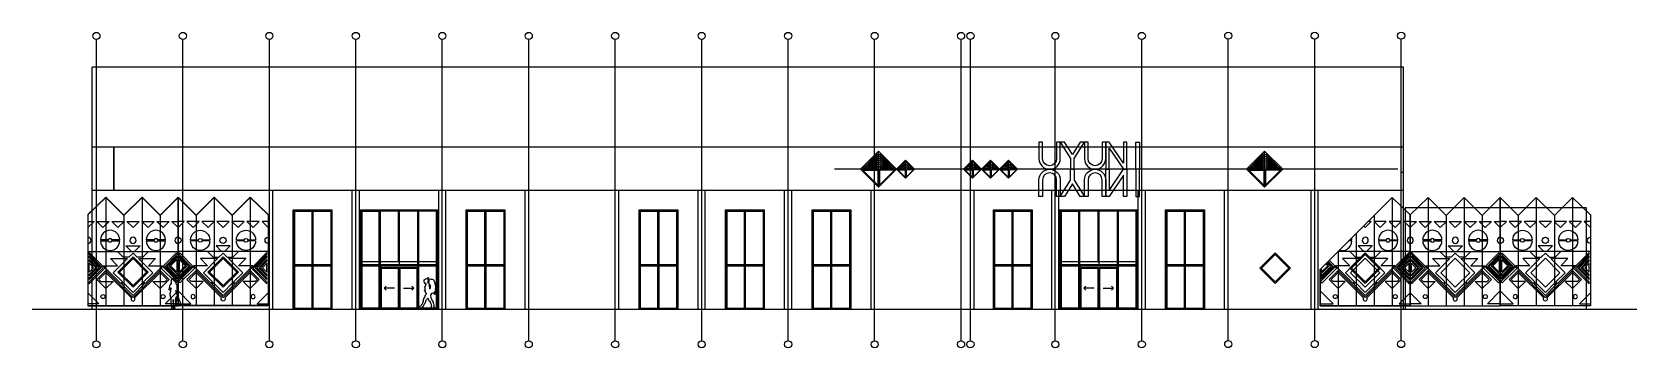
# Model space of a CAD drawing. Header units: metres. Extents: x -3.6 to 85.5, y -2.1 to 15.4.
import ezdxf

# ---------------------------------------------------------------- set-up
doc = ezdxf.new("R2010")
doc.units = ezdxf.units.M
for name, color, linetype in [('0-COD LOU', 7, 'Continuous'), ('0-cortes', 7, 'Continuous'), ('0-EJES', 7, 'Continuous'), ('0-LOUVRE', 7, 'Continuous'), ('0-VENTANAS', 7, 'Continuous'), ('A-FLOR', 7, 'Continuous'), ('A-GLAZ-CWMG', 7, 'Continuous'), ('A-WALL', 7, 'Continuous')]:
    doc.layers.add(name, color=color, linetype=linetype)

msp = doc.modelspace()

# ---------------------------------------------------------------- linework, layer by layer
at = {"color": 8}
for p, q in [((72.56, 13.43), (-0.23, 13.43)), ((-0.23, 9.012), (-0.23, 13.43)), ((72.56, 9.012), (72.56, 13.43)), ((42.422, 7.764), (43.422, 8.764)), ((43.422, 6.764), (43.422, 8.764)), ((43.422, 8.764), (44.422, 7.764)), ((44.922, 8.264), (44.422, 7.764)), ((44.922, 7.264), (44.922, 8.264)), ((48.639, 8.264), (48.139, 7.764)), ((48.639, 7.264), (48.639, 8.264)), ((49.139, 7.764), (48.639, 8.264)), ((49.639, 8.264), (49.139, 7.764)), ((49.639, 7.264), (49.639, 8.264)), ((50.139, 7.764), (49.639, 8.264)), ((50.639, 8.264), (50.139, 7.764)), ((50.639, 7.264), (50.639, 8.264)), ((51.139, 7.764), (50.639, 8.264)), ((63.851, 7.764), (64.851, 8.764)), ((64.851, 6.764), (64.851, 8.764)), ((64.851, 8.764), (65.851, 7.764)), ((42.422, 7.764), (44.422, 7.764)), ((43.422, 6.764), (42.422, 7.764)), ((44.422, 7.764), (43.422, 6.764)), ((44.422, 7.764), (45.422, 7.764)), ((44.422, 7.764), (44.922, 7.264)), ((44.922, 7.264), (45.422, 7.764)), ((48.139, 7.764), (49.139, 7.764)), ((48.139, 7.764), (48.639, 7.264)), ((48.639, 7.264), (49.139, 7.764)), ((49.139, 7.764), (50.139, 7.764)), ((49.139, 7.764), (49.639, 7.264)), ((49.639, 7.264), (50.139, 7.764)), ((50.139, 7.764), (51.139, 7.764)), ((50.139, 7.764), (50.639, 7.264)), ((50.639, 7.264), (51.139, 7.764)), ((63.851, 7.764), (65.851, 7.764)), ((64.851, 6.764), (63.851, 7.764)), ((65.851, 7.764), (64.851, 6.764))]:
    msp.add_line(p, q, dxfattribs=at)
at = {"color": 3}
for p, q in [((-0.23, 9.012), (72.56, 9.012)), ((-0.23, 6.612), (-0.23, 9.012)), ((0.97, 6.612), (0.97, 9.012)), ((0.98, 6.612), (0.98, 9.012)), ((72.56, 6.612), (72.56, 9.012)), ((-0.23, 6.612), (72.56, 6.612))]:
    msp.add_line(p, q, dxfattribs=at)
at = {"color": 250, "linetype": 'CONTINUOUS'}
for p, q in [((0.531, 6.2), (0.531, 0.2)), ((2.531, 6.2), (2.531, 0.2)), ((4.531, 6.2), (4.531, 0.2)), ((4.531, 6.2), (4.531, 0.2)), ((6.531, 6.2), (6.531, 0.2)), ((8.531, 6.2), (8.531, 0.2)), ((73.932, 6.2), (73.932, 0.2)), ((75.932, 6.2), (75.932, 0.2)), ((77.932, 6.2), (77.932, 0.2)), ((77.932, 6.2), (77.932, 0.2)), ((79.932, 6.2), (79.932, 0.2)), ((81.932, 6.2), (81.932, 0.2)), ((-0.469, 5.249), (-0.469, 4.867)), ((-0.469, 4.867), (-0.13, 4.867)), ((-0.13, 4.867), (-0.469, 4.533)), ((-0.469, 4.533), (-0.469, 3.993)), ((0.365, 4.533), (0.025, 4.867)), ((0.025, 4.867), (0.704, 4.867)), ((0.704, 4.867), (0.365, 4.533)), ((1.198, 4.533), (0.859, 4.867)), ((0.859, 4.867), (1.537, 4.867)), ((1.537, 4.867), (1.198, 4.533)), ((1.531, 5.2), (1.531, 0.2)), ((2.031, 4.533), (1.692, 4.867)), ((1.692, 4.867), (2.37, 4.867)), ((2.37, 4.867), (2.031, 4.533)), ((2.525, 4.867), (3.204, 4.867)), ((2.864, 4.533), (2.525, 4.867)), ((3.204, 4.867), (2.864, 4.533)), ((3.358, 4.867), (4.037, 4.867)), ((3.698, 4.533), (3.358, 4.867)), ((3.531, 5.2), (3.531, 0.2)), ((4.037, 4.867), (3.698, 4.533)), ((4.531, 4.533), (4.191, 4.867)), ((4.191, 4.867), (4.531, 4.867)), ((4.871, 4.867), (4.531, 4.867)), ((4.532, 4.533), (4.871, 4.867)), ((5.704, 4.867), (5.026, 4.867)), ((5.026, 4.867), (5.365, 4.533)), ((5.365, 4.533), (5.704, 4.867)), ((5.531, 5.2), (5.531, 0.2)), ((6.537, 4.867), (5.859, 4.867)), ((5.859, 4.867), (6.198, 4.533)), ((6.198, 4.533), (6.537, 4.867)), ((6.692, 4.867), (7.031, 4.533)), ((7.371, 4.867), (6.692, 4.867)), ((7.031, 4.533), (7.371, 4.867)), ((7.525, 4.867), (7.865, 4.533)), ((8.204, 4.867), (7.525, 4.867)), ((7.531, 5.2), (7.531, 0.2)), ((7.865, 4.533), (8.204, 4.867)), ((8.359, 4.867), (8.698, 4.533)), ((9.037, 4.867), (8.359, 4.867)), ((8.698, 4.533), (9.037, 4.867)), ((9.531, 4.867), (9.192, 4.867)), ((9.192, 4.867), (9.531, 4.533)), ((9.531, 5.249), (9.531, 4.867)), ((9.531, 4.533), (9.531, 3.993)), ((72.932, 5.249), (72.932, 4.867)), ((72.932, 4.867), (73.271, 4.867)), ((73.271, 4.867), (72.932, 4.533)), ((72.932, 4.533), (72.932, 3.993)), ((73.765, 4.533), (73.426, 4.867)), ((73.426, 4.867), (74.105, 4.867)), ((74.105, 4.867), (73.765, 4.533)), ((74.599, 4.533), (74.259, 4.867)), ((74.259, 4.867), (74.938, 4.867)), ((74.938, 4.867), (74.599, 4.533)), ((74.932, 5.2), (74.932, 0.2)), ((75.432, 4.533), (75.093, 4.867)), ((75.093, 4.867), (75.771, 4.867)), ((75.771, 4.867), (75.432, 4.533)), ((75.926, 4.867), (76.604, 4.867)), ((76.265, 4.533), (75.926, 4.867)), ((76.604, 4.867), (76.265, 4.533)), ((76.759, 4.867), (77.438, 4.867)), ((77.098, 4.533), (76.759, 4.867)), ((76.932, 5.2), (76.932, 0.2)), ((77.438, 4.867), (77.098, 4.533)), ((77.932, 4.533), (77.592, 4.867)), ((77.592, 4.867), (77.932, 4.867)), ((78.272, 4.867), (77.932, 4.867)), ((77.933, 4.533), (78.272, 4.867)), ((79.105, 4.867), (78.426, 4.867)), ((78.426, 4.867), (78.766, 4.533)), ((78.766, 4.533), (79.105, 4.867)), ((78.932, 5.2), (78.932, 0.2)), ((79.938, 4.867), (79.26, 4.867)), ((79.26, 4.867), (79.599, 4.533)), ((79.599, 4.533), (79.938, 4.867)), ((80.093, 4.867), (80.432, 4.533)), ((80.772, 4.867), (80.093, 4.867)), ((80.432, 4.533), (80.772, 4.867)), ((80.926, 4.867), (81.266, 4.533)), ((81.605, 4.867), (80.926, 4.867)), ((80.932, 5.2), (80.932, 0.2)), ((81.266, 4.533), (81.605, 4.867)), ((81.76, 4.867), (82.099, 4.533)), ((82.438, 4.867), (81.76, 4.867)), ((82.099, 4.533), (82.438, 4.867)), ((82.932, 4.867), (82.593, 4.867)), ((82.593, 4.867), (82.932, 4.533)), ((82.932, 5.249), (82.932, 4.867)), ((82.932, 4.533), (82.932, 3.993)), ((0.657, 3.848), (0.227, 3.848)), ((0.227, 3.793), (0.657, 3.793)), ((1.292, 3.848), (0.863, 3.848)), ((0.863, 3.793), (1.292, 3.793)), ((3.2, 3.848), (2.77, 3.848)), ((2.77, 3.793), (3.2, 3.793)), ((3.835, 3.848), (3.405, 3.848)), ((3.405, 3.793), (3.835, 3.793)), ((5.228, 3.848), (5.657, 3.848)), ((5.657, 3.793), (5.228, 3.793)), ((5.863, 3.848), (6.292, 3.848)), ((6.292, 3.793), (5.863, 3.793)), ((7.771, 3.848), (8.2, 3.848)), ((8.2, 3.793), (7.771, 3.793)), ((8.406, 3.848), (8.835, 3.848)), ((8.835, 3.793), (8.406, 3.793)), ((74.058, 3.848), (73.628, 3.848)), ((73.628, 3.793), (74.058, 3.793)), ((74.693, 3.848), (74.263, 3.848)), ((74.263, 3.793), (74.693, 3.793)), ((76.6, 3.848), (76.171, 3.848)), ((76.171, 3.793), (76.6, 3.793)), ((77.236, 3.848), (76.806, 3.848)), ((76.806, 3.793), (77.236, 3.793)), ((78.629, 3.848), (79.058, 3.848)), ((79.058, 3.793), (78.629, 3.793)), ((79.264, 3.848), (79.693, 3.848)), ((79.693, 3.793), (79.264, 3.793)), ((81.171, 3.848), (81.601, 3.848)), ((81.601, 3.793), (81.171, 3.793)), ((81.807, 3.848), (82.236, 3.848)), ((82.236, 3.793), (81.807, 3.793)), ((-0.469, 3.2), (4.531, 3.2)), ((-0.406, 3.155), (0.462, 2.286)), ((-0.406, 3.051), (-0.406, 3.155)), ((0.358, 2.286), (-0.406, 3.051)), ((-0.406, 2.96), (0.25, 2.303)), ((-0.406, 2.871), (-0.406, 2.96)), ((0.161, 2.303), (-0.406, 2.871)), ((-0.406, 2.759), (0.05, 2.303)), ((-0.406, 2.67), (-0.406, 2.759)), ((1.169, 2.419), (0.776, 2.811)), ((0.776, 2.811), (1.722, 2.811)), ((1.722, 2.811), (0.937, 2.026)), ((1.486, 2.887), (1.169, 3.204)), ((1.169, 3.204), (1.951, 3.204)), ((1.224, 2.026), (2.031, 2.833)), ((1.798, 2.887), (1.486, 2.887)), ((1.951, 3.204), (1.638, 3.517)), ((1.638, 3.517), (2.424, 3.517)), ((2.031, 3.12), (1.798, 2.887)), ((2.264, 2.887), (2.031, 3.12)), ((2.031, 2.833), (2.838, 2.026)), ((2.424, 3.517), (2.111, 3.204)), ((2.111, 3.204), (2.893, 3.204)), ((2.576, 2.887), (2.264, 2.887)), ((3.125, 2.026), (2.34, 2.811)), ((2.34, 2.811), (3.286, 2.811)), ((2.893, 3.204), (2.576, 2.887)), ((3.286, 2.811), (2.893, 2.419)), ((3.723, 2.41), (4.441, 3.127)), ((4.469, 3.031), (3.831, 2.394)), ((3.92, 2.394), (4.469, 2.942)), ((4.469, 2.85), (4.025, 2.407)), ((4.114, 2.407), (4.469, 2.761)), ((4.441, 3.127), (4.469, 3.099)), ((4.469, 3.099), (4.469, 3.031)), ((4.469, 2.942), (4.469, 2.85)), ((4.469, 2.761), (4.469, 2.053)), ((9.531, 3.2), (4.531, 3.2)), ((4.622, 3.127), (4.594, 3.099)), ((4.594, 3.099), (4.594, 3.031)), ((4.594, 3.031), (5.231, 2.394)), ((5.142, 2.394), (4.594, 2.942)), ((4.594, 2.942), (4.594, 2.85)), ((4.594, 2.85), (5.037, 2.407)), ((4.948, 2.407), (4.594, 2.761)), ((4.594, 2.761), (4.594, 2.053)), ((5.339, 2.41), (4.622, 3.127)), ((5.776, 2.811), (6.169, 2.419)), ((6.723, 2.811), (5.776, 2.811)), ((5.937, 2.026), (6.723, 2.811)), ((6.951, 3.204), (6.169, 3.204)), ((6.169, 3.204), (6.486, 2.887)), ((7.031, 2.833), (6.224, 2.026)), ((6.486, 2.887), (6.798, 2.887)), ((6.639, 3.517), (6.951, 3.204)), ((7.424, 3.517), (6.639, 3.517)), ((6.798, 2.887), (7.031, 3.12)), ((7.031, 3.12), (7.264, 2.887)), ((7.839, 2.026), (7.031, 2.833)), ((7.111, 3.204), (7.424, 3.517)), ((7.894, 3.204), (7.111, 3.204)), ((7.264, 2.887), (7.577, 2.887)), ((8.287, 2.811), (7.34, 2.811)), ((7.34, 2.811), (8.126, 2.026)), ((7.577, 2.887), (7.894, 3.204)), ((7.894, 2.419), (8.287, 2.811)), ((9.469, 3.155), (8.6, 2.286)), ((8.705, 2.286), (9.469, 3.051)), ((9.469, 2.96), (8.812, 2.303)), ((8.901, 2.303), (9.469, 2.871)), ((9.469, 2.759), (9.013, 2.303)), ((9.469, 3.051), (9.469, 3.155)), ((9.469, 2.871), (9.469, 2.96)), ((9.469, 2.67), (9.469, 2.759)), ((72.932, 3.2), (77.932, 3.2)), ((72.995, 3.155), (73.863, 2.286)), ((72.995, 3.051), (72.995, 3.155)), ((73.759, 2.286), (72.995, 3.051)), ((72.995, 2.96), (73.651, 2.303)), ((72.995, 2.871), (72.995, 2.96)), ((73.562, 2.303), (72.995, 2.871)), ((72.995, 2.759), (73.451, 2.303)), ((72.995, 2.67), (72.995, 2.759)), ((74.57, 2.419), (74.177, 2.811)), ((74.177, 2.811), (75.123, 2.811)), ((75.123, 2.811), (74.338, 2.026)), ((74.887, 2.887), (74.57, 3.204)), ((74.57, 3.204), (75.352, 3.204)), ((74.625, 2.026), (75.432, 2.833)), ((75.199, 2.887), (74.887, 2.887)), ((75.352, 3.204), (75.039, 3.517)), ((75.039, 3.517), (75.825, 3.517)), ((75.432, 3.12), (75.199, 2.887)), ((75.665, 2.887), (75.432, 3.12)), ((75.432, 2.833), (76.239, 2.026)), ((75.825, 3.517), (75.512, 3.204)), ((75.512, 3.204), (76.294, 3.204)), ((75.977, 2.887), (75.665, 2.887)), ((76.526, 2.026), (75.741, 2.811)), ((75.741, 2.811), (76.687, 2.811)), ((76.294, 3.204), (75.977, 2.887)), ((76.687, 2.811), (76.294, 2.419)), ((77.124, 2.41), (77.842, 3.127)), ((77.87, 3.031), (77.232, 2.394)), ((77.321, 2.394), (77.87, 2.942)), ((77.87, 2.85), (77.426, 2.407)), ((77.515, 2.407), (77.87, 2.761)), ((77.842, 3.127), (77.87, 3.099)), ((77.87, 3.099), (77.87, 3.031)), ((77.87, 2.942), (77.87, 2.85)), ((77.87, 2.761), (77.87, 2.053)), ((82.932, 3.2), (77.932, 3.2)), ((78.023, 3.127), (77.995, 3.099)), ((77.995, 3.099), (77.995, 3.031)), ((77.995, 3.031), (78.632, 2.394)), ((78.543, 2.394), (77.995, 2.942)), ((77.995, 2.942), (77.995, 2.85)), ((77.995, 2.85), (78.438, 2.407)), ((78.349, 2.407), (77.995, 2.761)), ((77.995, 2.761), (77.995, 2.053)), ((78.74, 2.41), (78.023, 3.127)), ((79.177, 2.811), (79.57, 2.419)), ((80.123, 2.811), (79.177, 2.811)), ((79.338, 2.026), (80.123, 2.811)), ((80.352, 3.204), (79.57, 3.204)), ((79.57, 3.204), (79.887, 2.887)), ((80.432, 2.833), (79.625, 2.026)), ((79.887, 2.887), (80.199, 2.887)), ((80.04, 3.517), (80.352, 3.204)), ((80.825, 3.517), (80.04, 3.517)), ((80.199, 2.887), (80.432, 3.12)), ((80.432, 3.12), (80.665, 2.887)), ((81.24, 2.026), (80.432, 2.833)), ((80.512, 3.204), (80.825, 3.517)), ((81.295, 3.204), (80.512, 3.204)), ((80.665, 2.887), (80.978, 2.887)), ((81.687, 2.811), (80.741, 2.811)), ((80.741, 2.811), (81.527, 2.026)), ((80.978, 2.887), (81.295, 3.204)), ((81.295, 2.419), (81.687, 2.811)), ((82.87, 3.155), (82.001, 2.286)), ((82.105, 2.286), (82.87, 3.051)), ((82.87, 2.96), (82.213, 2.303)), ((82.302, 2.303), (82.87, 2.871)), ((82.87, 2.759), (82.414, 2.303)), ((82.87, 3.051), (82.87, 3.155)), ((82.87, 2.871), (82.87, 2.96)), ((82.87, 2.67), (82.87, 2.759)), ((-0.039, 2.303), (-0.406, 2.67)), ((-0.406, 2.551), (-0.158, 2.303)), ((-0.406, 2.055), (-0.406, 2.551)), ((0.25, 2.303), (-0.406, 1.647)), ((0.05, 2.303), (-0.406, 1.847)), ((-0.406, 1.736), (0.161, 2.303)), ((-0.158, 2.303), (-0.406, 2.055)), ((-0.406, 1.936), (-0.039, 2.303)), ((0.462, 2.286), (-0.406, 1.418)), ((-0.406, 1.522), (0.358, 2.286)), ((-0.406, 1.847), (-0.406, 1.936)), ((0.025, 1.65), (0.53, 2.155)), ((0.53, 2.039), (0.141, 1.65)), ((1.363, 1.439), (0.383, 2.419)), ((0.383, 2.419), (1.169, 2.419)), ((0.53, 2.155), (2.01, 0.675)), ((1.94, 0.63), (0.53, 2.039)), ((0.937, 2.026), (1.443, 1.519)), ((2.031, 1.219), (1.224, 2.026)), ((2.838, 2.026), (2.031, 1.219)), ((2.052, 0.675), (3.532, 2.155)), ((3.532, 2.039), (2.122, 0.63)), ((2.619, 1.519), (3.125, 2.026)), ((3.679, 2.419), (2.699, 1.439)), ((2.893, 2.419), (3.679, 2.419)), ((3.532, 2.155), (4.037, 1.65)), ((3.921, 1.65), (3.532, 2.039)), ((3.6, 2.286), (3.679, 2.365)), ((4.424, 1.462), (3.6, 2.286)), ((3.679, 2.365), (4.503, 1.541)), ((4.469, 1.664), (3.723, 2.41)), ((3.831, 2.394), (4.469, 1.756)), ((4.469, 1.845), (3.92, 2.394)), ((4.025, 2.407), (4.469, 1.964)), ((4.469, 2.053), (4.114, 2.407)), ((4.469, 1.964), (4.469, 1.845)), ((5.384, 2.365), (4.56, 1.541)), ((4.594, 1.664), (5.339, 2.41)), ((5.037, 2.407), (4.594, 1.964)), ((4.594, 2.053), (4.948, 2.407)), ((5.231, 2.394), (4.594, 1.756)), ((4.594, 1.845), (5.142, 2.394)), ((4.594, 1.964), (4.594, 1.845)), ((4.638, 1.462), (5.463, 2.286)), ((5.531, 2.155), (5.026, 1.65)), ((5.141, 1.65), (5.531, 2.039)), ((6.169, 2.419), (5.384, 2.419)), ((5.384, 2.419), (6.363, 1.439)), ((5.463, 2.286), (5.384, 2.365)), ((7.01, 0.675), (5.531, 2.155)), ((5.531, 2.039), (6.94, 0.63)), ((6.444, 1.519), (5.937, 2.026)), ((6.224, 2.026), (7.031, 1.219)), ((7.031, 1.219), (7.839, 2.026)), ((8.532, 2.155), (7.053, 0.675)), ((7.123, 0.63), (8.532, 2.039)), ((8.126, 2.026), (7.619, 1.519)), ((7.7, 1.439), (8.679, 2.419)), ((8.679, 2.419), (7.894, 2.419)), ((9.037, 1.65), (8.532, 2.155)), ((8.532, 2.039), (8.922, 1.65)), ((8.6, 2.286), (9.469, 1.418)), ((9.469, 1.522), (8.705, 2.286)), ((8.812, 2.303), (9.469, 1.647)), ((9.469, 1.736), (8.901, 2.303)), ((9.013, 2.303), (9.469, 1.847)), ((9.102, 2.303), (9.469, 2.67)), ((9.469, 1.936), (9.102, 2.303)), ((9.469, 2.551), (9.22, 2.303)), ((9.22, 2.303), (9.469, 2.055)), ((9.469, 2.055), (9.469, 2.551)), ((9.469, 1.847), (9.469, 1.936)), ((73.362, 2.303), (72.995, 2.67)), ((72.995, 2.551), (73.243, 2.303)), ((72.995, 2.055), (72.995, 2.551)), ((73.651, 2.303), (72.995, 1.647)), ((73.451, 2.303), (72.995, 1.847)), ((72.995, 1.736), (73.562, 2.303)), ((73.243, 2.303), (72.995, 2.055)), ((72.995, 1.936), (73.362, 2.303)), ((73.863, 2.286), (72.995, 1.418)), ((72.995, 1.522), (73.759, 2.286)), ((72.995, 1.847), (72.995, 1.936)), ((73.426, 1.65), (73.931, 2.155)), ((73.931, 2.039), (73.542, 1.65)), ((74.764, 1.439), (73.784, 2.419)), ((73.784, 2.419), (74.57, 2.419)), ((73.931, 2.155), (75.411, 0.675)), ((75.341, 0.63), (73.931, 2.039)), ((74.338, 2.026), (74.844, 1.519)), ((75.432, 1.219), (74.625, 2.026)), ((76.239, 2.026), (75.432, 1.219)), ((75.453, 0.675), (76.933, 2.155)), ((76.933, 2.039), (75.523, 0.63)), ((76.02, 1.519), (76.526, 2.026)), ((77.08, 2.419), (76.1, 1.439)), ((76.294, 2.419), (77.08, 2.419)), ((76.933, 2.155), (77.438, 1.65)), ((77.322, 1.65), (76.933, 2.039)), ((77.001, 2.286), (77.079, 2.365)), ((77.825, 1.462), (77.001, 2.286)), ((77.079, 2.365), (77.904, 1.541)), ((77.87, 1.664), (77.124, 2.41)), ((77.232, 2.394), (77.87, 1.756)), ((77.87, 1.845), (77.321, 2.394)), ((77.426, 2.407), (77.87, 1.964)), ((77.87, 2.053), (77.515, 2.407)), ((77.87, 1.964), (77.87, 1.845)), ((78.785, 2.365), (77.96, 1.541)), ((77.995, 1.664), (78.74, 2.41)), ((78.438, 2.407), (77.995, 1.964)), ((77.995, 2.053), (78.349, 2.407)), ((78.632, 2.394), (77.995, 1.756)), ((77.995, 1.845), (78.543, 2.394)), ((77.995, 1.964), (77.995, 1.845)), ((78.039, 1.462), (78.864, 2.286)), ((78.932, 2.155), (78.427, 1.65)), ((78.542, 1.65), (78.932, 2.039)), ((79.57, 2.419), (78.784, 2.419)), ((78.784, 2.419), (79.764, 1.439)), ((78.864, 2.286), (78.785, 2.365)), ((80.411, 0.675), (78.932, 2.155)), ((78.932, 2.039), (80.341, 0.63)), ((79.845, 1.519), (79.338, 2.026)), ((79.625, 2.026), (80.432, 1.219)), ((80.432, 1.219), (81.24, 2.026)), ((81.933, 2.155), (80.453, 0.675)), ((80.523, 0.63), (81.933, 2.039)), ((81.527, 2.026), (81.02, 1.519)), ((81.1, 1.439), (82.08, 2.419)), ((82.08, 2.419), (81.295, 2.419)), ((82.438, 1.65), (81.933, 2.155)), ((81.933, 2.039), (82.322, 1.65)), ((82.001, 2.286), (82.87, 1.418)), ((82.87, 1.522), (82.105, 2.286)), ((82.213, 2.303), (82.87, 1.647)), ((82.87, 1.736), (82.302, 2.303)), ((82.414, 2.303), (82.87, 1.847)), ((82.503, 2.303), (82.87, 2.67)), ((82.87, 1.936), (82.503, 2.303)), ((82.87, 2.551), (82.621, 2.303)), ((82.621, 2.303), (82.87, 2.055)), ((82.87, 2.055), (82.87, 2.551)), ((82.87, 1.847), (82.87, 1.936)), ((-0.469, 0.914), (0.143, 0.302)), ((-0.406, 1.647), (-0.406, 1.736)), ((-0.406, 1.418), (-0.406, 1.522)), ((0.53, 1.145), (0.025, 1.65)), ((0.141, 1.65), (0.252, 1.538)), ((0.252, 1.538), (0.924, 1.538)), ((0.924, 1.538), (0.53, 1.145)), ((1.443, 1.519), (1.363, 1.439)), ((1.404, 1.398), (1.484, 1.479)), ((2.031, 0.771), (1.404, 1.398)), ((1.484, 1.479), (2.031, 0.932)), ((2.031, 0.932), (2.578, 1.479)), ((2.659, 1.398), (2.031, 0.771)), ((2.578, 1.479), (2.659, 1.398)), ((2.699, 1.439), (2.619, 1.519)), ((3.532, 1.145), (3.138, 1.538)), ((3.138, 1.538), (3.81, 1.538)), ((4.037, 1.65), (3.532, 1.145)), ((3.81, 1.538), (3.921, 1.65)), ((3.815, 0.302), (4.531, 1.019)), ((4.503, 1.541), (4.424, 1.462)), ((4.469, 1.756), (4.469, 1.664)), ((5.248, 0.302), (4.532, 1.019)), ((4.56, 1.541), (4.638, 1.462)), ((4.594, 1.756), (4.594, 1.664)), ((5.026, 1.65), (5.531, 1.145)), ((5.253, 1.538), (5.141, 1.65)), ((5.924, 1.538), (5.253, 1.538)), ((5.531, 1.145), (5.924, 1.538)), ((6.363, 1.439), (6.444, 1.519)), ((6.484, 1.479), (6.404, 1.398)), ((6.404, 1.398), (7.031, 0.771)), ((7.031, 0.932), (6.484, 1.479)), ((7.579, 1.479), (7.031, 0.932)), ((7.031, 0.771), (7.659, 1.398)), ((7.659, 1.398), (7.579, 1.479)), ((7.619, 1.519), (7.7, 1.439)), ((8.81, 1.538), (8.139, 1.538)), ((8.139, 1.538), (8.532, 1.145)), ((8.532, 1.145), (9.037, 1.65)), ((8.922, 1.65), (8.81, 1.538)), ((9.531, 0.914), (8.919, 0.302)), ((9.469, 1.647), (9.469, 1.736)), ((9.469, 1.418), (9.469, 1.522)), ((72.932, 0.914), (73.544, 0.302)), ((72.995, 1.647), (72.995, 1.736)), ((72.995, 1.418), (72.995, 1.522)), ((73.931, 1.145), (73.426, 1.65)), ((73.542, 1.65), (73.653, 1.538)), ((73.653, 1.538), (74.325, 1.538)), ((74.325, 1.538), (73.931, 1.145)), ((74.844, 1.519), (74.764, 1.439)), ((74.804, 1.398), (74.885, 1.479)), ((75.432, 0.771), (74.804, 1.398)), ((74.885, 1.479), (75.432, 0.932)), ((75.432, 0.932), (75.979, 1.479)), ((76.059, 1.398), (75.432, 0.771)), ((75.979, 1.479), (76.059, 1.398)), ((76.1, 1.439), (76.02, 1.519)), ((76.933, 1.145), (76.539, 1.538)), ((76.539, 1.538), (77.21, 1.538)), ((77.438, 1.65), (76.933, 1.145)), ((77.21, 1.538), (77.322, 1.65)), ((77.216, 0.302), (77.932, 1.019)), ((77.904, 1.541), (77.825, 1.462)), ((77.87, 1.756), (77.87, 1.664)), ((78.649, 0.302), (77.932, 1.019)), ((77.96, 1.541), (78.039, 1.462)), ((77.995, 1.756), (77.995, 1.664)), ((78.427, 1.65), (78.932, 1.145)), ((78.654, 1.538), (78.542, 1.65)), ((79.325, 1.538), (78.654, 1.538)), ((78.932, 1.145), (79.325, 1.538)), ((79.764, 1.439), (79.845, 1.519)), ((79.885, 1.479), (79.805, 1.398)), ((79.805, 1.398), (80.432, 0.771)), ((80.432, 0.932), (79.885, 1.479)), ((80.979, 1.479), (80.432, 0.932)), ((80.432, 0.771), (81.06, 1.398)), ((81.06, 1.398), (80.979, 1.479)), ((81.02, 1.519), (81.1, 1.439)), ((82.211, 1.538), (81.54, 1.538)), ((81.54, 1.538), (81.933, 1.145)), ((81.933, 1.145), (82.438, 1.65)), ((82.322, 1.65), (82.211, 1.538)), ((82.932, 0.914), (82.32, 0.302)), ((82.87, 1.647), (82.87, 1.736)), ((82.87, 1.418), (82.87, 1.522)), ((0.143, 0.302), (-0.469, 0.302)), ((4.531, 0.302), (3.815, 0.302)), ((4.531, 0.302), (5.248, 0.302)), ((8.919, 0.302), (9.531, 0.302)), ((73.544, 0.302), (72.932, 0.302)), ((77.932, 0.302), (77.216, 0.302)), ((77.932, 0.302), (78.649, 0.302)), ((82.32, 0.302), (82.932, 0.302))]:
    msp.add_line(p, q, dxfattribs=at)
at = {"color": 8}
for points in [[(52.523, 9.264), (52.323, 9.264), (52.323, 8.354, 1), (53.503, 8.354), (53.503, 9.264), (53.303, 9.264), (53.303, 8.354, -1), (52.523, 8.354)], [(55.048, 9.264), (54.848, 9.264), (54.848, 8.354, 1), (56.028, 8.354), (56.028, 9.264), (55.828, 9.264), (55.828, 8.354, -1), (55.048, 8.354)], [(52.523, 6.264), (52.323, 6.264), (52.323, 7.174, -1), (53.503, 7.174), (53.503, 6.264), (53.303, 6.264), (53.303, 7.174, 1), (52.523, 7.174)], [(55.048, 6.264), (54.848, 6.264), (54.848, 7.174, -1), (56.028, 7.174), (56.028, 6.264), (55.828, 6.264), (55.828, 7.174, 1), (55.048, 7.174)]]:
    msp.add_lwpolyline(points, format="xyb", close=True, dxfattribs=at)
for points in [[(54.848, 9.264), (54.611, 9.264), (54.176, 8.577), (53.74, 9.264), (53.503, 9.264), (54.076, 8.361), (54.076, 7.764), (54.276, 7.764), (54.276, 8.361)], [(56.228, 8.932), (57.009, 7.764), (57.209, 7.764), (57.209, 9.264), (57.009, 9.264), (57.009, 8.096), (56.228, 9.264), (56.028, 9.264), (56.028, 7.764), (56.228, 7.764)], [(57.699, 9.264), (57.899, 9.264), (57.899, 7.764), (57.699, 7.764)], [(42.422, 7.764), (43.422, 6.764), (44.422, 7.764), (43.422, 8.764)], [(63.851, 7.764), (64.851, 6.764), (65.851, 7.764), (64.851, 8.764)], [(43.372, 6.885), (42.543, 7.714), (43.372, 7.714)], [(43.472, 6.885), (44.302, 7.714), (43.472, 7.714)], [(44.897, 7.324), (44.483, 7.739), (44.897, 7.739)], [(44.947, 7.324), (45.362, 7.739), (44.947, 7.739)], [(48.614, 7.324), (48.199, 7.739), (48.614, 7.739)], [(48.664, 7.324), (49.079, 7.739), (48.664, 7.739)], [(49.614, 7.324), (49.199, 7.739), (49.614, 7.739)], [(49.664, 7.324), (50.079, 7.739), (49.664, 7.739)], [(50.614, 7.324), (50.199, 7.739), (50.614, 7.739)], [(50.664, 7.324), (51.079, 7.739), (50.664, 7.739)], [(54.848, 6.264), (54.611, 6.264), (54.176, 6.951), (53.74, 6.264), (53.503, 6.264), (54.076, 7.167), (54.076, 7.764), (54.276, 7.764), (54.276, 7.167)], [(56.228, 6.596), (57.009, 7.764), (57.209, 7.764), (57.209, 6.264), (57.009, 6.264), (57.009, 7.432), (56.228, 6.264), (56.028, 6.264), (56.028, 7.764), (56.228, 7.764)], [(57.699, 6.264), (57.899, 6.264), (57.899, 7.764), (57.699, 7.764)], [(64.801, 6.885), (63.972, 7.714), (64.801, 7.714)], [(64.901, 6.885), (65.73, 7.714), (64.901, 7.714)]]:
    msp.add_lwpolyline(points, close=True, dxfattribs=at)
for points in [[(44.922, 7.264), (44.422, 7.764), (44.922, 8.264), (45.422, 7.764), (44.922, 7.264)], [(48.639, 7.264), (48.139, 7.764), (48.639, 8.264), (49.139, 7.764), (48.639, 7.264)], [(49.639, 7.264), (49.139, 7.764), (49.639, 8.264), (50.139, 7.764), (49.639, 7.264)], [(50.639, 7.264), (50.139, 7.764), (50.639, 8.264), (51.139, 7.764), (50.639, 7.264)]]:
    msp.add_lwpolyline(points, dxfattribs=at)
at = {"color": 250, "linetype": 'CONTINUOUS'}
for points in [[(4.531, 6.2), (3.531, 5.2), (2.531, 6.2), (1.531, 5.2), (0.531, 6.2), (-0.469, 5.233), (-0.469, 0.2), (4.531, 0.2)], [(77.932, 6.2), (76.932, 5.2), (75.932, 6.2), (74.932, 5.2), (73.932, 6.2), (72.932, 5.233), (72.932, 0.2), (77.932, 0.2)]]:
    msp.add_lwpolyline(points, close=True, dxfattribs=at)
at = {"color": 250, "linetype": 'CONTINUOUS', "extrusion": (0, 0, -1)}
for points in [[(-4.531, 6.2), (-5.531, 5.2), (-6.531, 6.2), (-7.531, 5.2), (-8.531, 6.2), (-9.531, 5.233), (-9.531, 0.2), (-4.531, 0.2)], [(-77.932, 6.2), (-78.932, 5.2), (-79.932, 6.2), (-80.932, 5.2), (-81.932, 6.2), (-82.932, 5.233), (-82.932, 0.2), (-77.932, 0.2)]]:
    msp.add_lwpolyline(points, close=True, dxfattribs=at)
at = {"color": 8}
for centre in [(42.778, 8.01), (42.834, 8.067), (42.891, 8.124), (42.891, 8.01), (42.948, 8.181), (42.948, 8.067), (43.005, 8.238), (43.005, 8.124), (43.005, 8.01), (43.062, 8.295), (43.062, 8.181), (43.062, 8.067), (43.119, 8.352), (43.119, 8.238), (43.119, 8.124), (43.119, 8.01), (43.176, 8.409), (43.176, 8.295), (43.176, 8.181), (43.176, 8.067), (43.233, 8.466), (43.233, 8.352), (43.233, 8.238), (43.233, 8.124), (43.233, 8.01), (43.29, 8.523), (43.29, 8.409), (43.29, 8.295), (43.29, 8.181), (43.29, 8.067), (43.347, 8.58), (43.347, 8.466), (43.347, 8.352), (43.347, 8.238), (43.347, 8.124), (43.347, 8.01), (43.497, 8.58), (43.497, 8.466), (43.497, 8.352), (43.497, 8.238), (43.497, 8.124), (43.497, 8.01), (43.554, 8.523), (43.554, 8.409), (43.554, 8.295), (43.554, 8.181), (43.554, 8.067), (43.611, 8.466), (43.611, 8.352), (43.611, 8.238), (43.611, 8.124), (43.611, 8.01), (43.668, 8.409), (43.668, 8.295), (43.668, 8.181), (43.668, 8.067), (43.725, 8.352), (43.725, 8.238), (43.725, 8.124), (43.725, 8.01), (43.782, 8.295), (43.782, 8.181), (43.782, 8.067), (43.839, 8.238), (43.839, 8.124), (43.839, 8.01), (43.896, 8.181), (43.896, 8.067), (43.953, 8.124), (43.953, 8.01), (44.01, 8.067), (44.067, 8.01), (44.741, 8.012), (44.807, 8.078), (44.872, 8.143), (44.872, 8.012), (44.972, 8.143), (44.972, 8.012), (45.038, 8.078), (45.104, 8.012), (48.458, 8.012), (48.523, 8.078), (48.589, 8.143), (48.589, 8.012), (48.689, 8.143), (48.689, 8.012), (48.755, 8.078), (48.82, 8.012), (49.458, 8.012), (49.523, 8.078), (49.589, 8.143), (49.589, 8.012), (49.689, 8.143), (49.689, 8.012), (49.755, 8.078), (49.82, 8.012), (50.458, 8.012), (50.523, 8.078), (50.589, 8.143), (50.589, 8.012), (50.689, 8.143), (50.689, 8.012), (50.755, 8.078), (50.82, 8.012), (64.206, 8.01), (64.263, 8.067), (64.32, 8.124), (64.32, 8.01), (64.377, 8.181), (64.377, 8.067), (64.434, 8.238), (64.434, 8.124), (64.434, 8.01), (64.491, 8.295), (64.491, 8.181), (64.491, 8.067), (64.548, 8.352), (64.548, 8.238), (64.548, 8.124), (64.548, 8.01), (64.605, 8.409), (64.605, 8.295), (64.605, 8.181), (64.605, 8.067), (64.662, 8.466), (64.662, 8.352), (64.662, 8.238), (64.662, 8.124), (64.662, 8.01), (64.719, 8.523), (64.719, 8.409), (64.719, 8.295), (64.719, 8.181), (64.719, 8.067), (64.776, 8.58), (64.776, 8.466), (64.776, 8.352), (64.776, 8.238), (64.776, 8.124), (64.776, 8.01), (64.926, 8.58), (64.926, 8.466), (64.926, 8.352), (64.926, 8.238), (64.926, 8.124), (64.926, 8.01), (64.983, 8.523), (64.983, 8.409), (64.983, 8.295), (64.983, 8.181), (64.983, 8.067), (65.04, 8.466), (65.04, 8.352), (65.04, 8.238), (65.04, 8.124), (65.04, 8.01), (65.097, 8.409), (65.097, 8.295), (65.097, 8.181), (65.097, 8.067), (65.154, 8.352), (65.154, 8.238), (65.154, 8.124), (65.154, 8.01), (65.211, 8.295), (65.211, 8.181), (65.211, 8.067), (65.268, 8.238), (65.268, 8.124), (65.268, 8.01), (65.325, 8.181), (65.325, 8.067), (65.382, 8.124), (65.382, 8.01), (65.439, 8.067), (65.496, 8.01), (42.607, 7.839), (42.664, 7.896), (42.721, 7.953), (42.721, 7.839), (42.778, 7.896), (42.834, 7.953), (42.834, 7.839), (42.891, 7.896), (42.948, 7.953), (42.948, 7.839), (43.005, 7.896), (43.062, 7.953), (43.062, 7.839), (43.119, 7.896), (43.176, 7.953), (43.176, 7.839), (43.233, 7.896), (43.29, 7.953), (43.29, 7.839), (43.347, 7.896), (43.497, 7.896), (43.554, 7.953), (43.554, 7.839), (43.611, 7.896), (43.668, 7.953), (43.668, 7.839), (43.725, 7.896), (43.782, 7.953), (43.782, 7.839), (43.839, 7.896), (43.896, 7.953), (43.896, 7.839), (43.953, 7.896), (44.01, 7.953), (44.01, 7.839), (44.067, 7.896), (44.124, 7.953), (44.124, 7.839), (44.181, 7.896), (44.238, 7.839), (44.544, 7.815), (44.61, 7.881), (44.675, 7.946), (44.675, 7.815), (44.741, 7.881), (44.807, 7.946), (44.807, 7.815), (44.872, 7.881), (44.972, 7.881), (45.038, 7.946), (45.038, 7.815), (45.104, 7.881), (45.169, 7.946), (45.169, 7.815), (45.235, 7.881), (45.301, 7.815), (48.261, 7.815), (48.326, 7.881), (48.392, 7.946), (48.392, 7.815), (48.458, 7.881), (48.523, 7.946), (48.523, 7.815), (48.589, 7.881), (48.689, 7.881), (48.755, 7.946), (48.755, 7.815), (48.82, 7.881), (48.886, 7.946), (48.886, 7.815), (48.952, 7.881), (49.017, 7.815), (49.261, 7.815), (49.326, 7.881), (49.392, 7.946), (49.392, 7.815), (49.458, 7.881), (49.523, 7.946), (49.523, 7.815), (49.589, 7.881), (49.689, 7.881), (49.755, 7.946), (49.755, 7.815), (49.82, 7.881), (49.886, 7.946), (49.886, 7.815), (49.952, 7.881), (50.017, 7.815), (50.261, 7.815), (50.326, 7.881), (50.392, 7.946), (50.392, 7.815), (50.458, 7.881), (50.523, 7.946), (50.523, 7.815), (50.589, 7.881), (50.689, 7.881), (50.755, 7.946), (50.755, 7.815), (50.82, 7.881), (50.886, 7.946), (50.886, 7.815), (50.952, 7.881), (51.017, 7.815), (64.035, 7.839), (64.092, 7.896), (64.149, 7.953), (64.149, 7.839), (64.206, 7.896), (64.263, 7.953), (64.263, 7.839), (64.32, 7.896), (64.377, 7.953), (64.377, 7.839), (64.434, 7.896), (64.491, 7.953), (64.491, 7.839), (64.548, 7.896), (64.605, 7.953), (64.605, 7.839), (64.662, 7.896), (64.719, 7.953), (64.719, 7.839), (64.776, 7.896), (64.926, 7.896), (64.983, 7.953), (64.983, 7.839), (65.04, 7.896), (65.097, 7.953), (65.097, 7.839), (65.154, 7.896), (65.211, 7.953), (65.211, 7.839), (65.268, 7.896), (65.325, 7.953), (65.325, 7.839), (65.382, 7.896), (65.439, 7.953), (65.439, 7.839), (65.496, 7.896), (65.553, 7.953), (65.553, 7.839), (65.61, 7.896), (65.667, 7.839)]:
    msp.add_circle(centre, 0.025, dxfattribs=at)
at = {"color": 250, "linetype": 'CONTINUOUS'}
for centre in [(0.364, 0.702), (3.698, 0.702), (73.765, 0.702), (77.098, 0.702)]:
    msp.add_circle(centre, 0.111, dxfattribs=at)
at = {"color": 250, "linetype": 'CONTINUOUS', "extrusion": (0, 0, -1)}
for centre in [(-5.365, 0.702), (-8.698, 0.702), (-78.766, 0.702), (-82.099, 0.702)]:
    msp.add_circle(centre, 0.111, dxfattribs=at)
at = {"color": 250, "linetype": 'CONTINUOUS'}
for centre, radius, start, end in [((-0.469, 3.821), 0.172, -90, 90), ((0.76, 3.848), 0.532, 0, 180), ((0.76, 3.793), 0.532, -180, 0), ((0.76, 3.821), 0.107, 15.02589, 164.97411), ((0.76, 3.821), 0.107, -164.97411, -15.02589), ((2.031, 3.821), 0.172, 0, 180), ((2.031, 3.821), 0.172, -180, 0), ((3.302, 3.848), 0.532, 0, 180), ((3.302, 3.793), 0.532, -180, 0), ((3.302, 3.821), 0.107, 15.02589, 164.97411), ((3.302, 3.821), 0.107, -164.97411, -15.02589), ((4.531, 3.821), 0.172, 90, -90), ((72.932, 3.821), 0.172, -90, 90), ((74.161, 3.848), 0.532, 0, 180), ((74.161, 3.793), 0.532, -180, 0), ((74.161, 3.821), 0.107, 15.02589, 164.97411), ((74.161, 3.821), 0.107, -164.97411, -15.02589), ((75.432, 3.821), 0.172, 0, 180), ((75.432, 3.821), 0.172, -180, 0), ((76.703, 3.848), 0.532, 0, 180), ((76.703, 3.793), 0.532, -180, 0), ((76.703, 3.821), 0.107, 15.02589, 164.97411), ((76.703, 3.821), 0.107, -164.97411, -15.02589), ((77.932, 3.821), 0.172, 90, -90), ((2.031, 0.566), 0.111, 145.18032, 34.81968), ((2.031, 0.58), 0.0979, 77.49474, 102.50526), ((75.432, 0.566), 0.111, 145.18032, 34.81968), ((75.432, 0.58), 0.0979, 77.49474, 102.50526)]:
    msp.add_arc(centre, radius, start, end, dxfattribs=at)
at = {"color": 250, "linetype": 'CONTINUOUS', "extrusion": (0, 0, -1)}
for centre, radius, start, end in [((-4.531, 3.821), 0.172, 90, -90), ((-5.76, 3.848), 0.532, 0, 180), ((-5.76, 3.793), 0.532, -180, 0), ((-5.76, 3.821), 0.107, 15.02589, 164.97411), ((-5.76, 3.821), 0.107, -164.97411, -15.02589), ((-7.031, 3.821), 0.172, 0, 180), ((-7.031, 3.821), 0.172, -180, 0), ((-8.303, 3.848), 0.532, 0, 180), ((-8.303, 3.793), 0.532, -180, 0), ((-8.303, 3.821), 0.107, 15.02589, 164.97411), ((-8.303, 3.821), 0.107, -164.97411, -15.02589), ((-9.531, 3.821), 0.172, -90, 90), ((-77.932, 3.821), 0.172, 90, -90), ((-79.161, 3.848), 0.532, 0, 180), ((-79.161, 3.793), 0.532, -180, 0), ((-79.161, 3.821), 0.107, 15.02589, 164.97411), ((-79.161, 3.821), 0.107, -164.97411, -15.02589), ((-80.432, 3.821), 0.172, 0, 180), ((-80.432, 3.821), 0.172, -180, 0), ((-81.704, 3.848), 0.532, 0, 180), ((-81.704, 3.793), 0.532, -180, 0), ((-81.704, 3.821), 0.107, 15.02589, 164.97411), ((-81.704, 3.821), 0.107, -164.97411, -15.02589), ((-82.932, 3.821), 0.172, -90, 90), ((-7.031, 0.566), 0.111, 145.18032, 34.81968), ((-7.031, 0.58), 0.0979, 77.49474, 102.50526), ((-80.432, 0.566), 0.111, 145.18032, 34.81968), ((-80.432, 0.58), 0.0979, 77.49474, 102.50526)]:
    msp.add_arc(centre, radius, start, end, dxfattribs=at)
at = {"layer": '0-COD LOU'}
for points in [[(4.531, 6.216), (3.531, 5.216), (2.531, 6.216), (1.531, 5.216), (0.531, 6.216), (-0.469, 5.249), (-0.469, 0.216), (4.531, 0.216)], [(4.531, 6.216), (5.531, 5.216), (6.531, 6.216), (7.531, 5.216), (8.531, 6.216), (9.531, 5.249), (9.531, 0.216), (4.531, 0.216)], [(72.932, 5.233), (71.932, 6.2), (67.932, 2.2), (67.932, 0.2), (72.932, 0.2)], [(77.932, 6.2), (76.932, 5.2), (75.932, 6.2), (74.932, 5.2), (73.932, 6.2), (72.932, 5.233), (72.932, 0.2), (77.932, 0.2)], [(77.932, 6.2), (78.932, 5.2), (79.932, 6.2), (80.932, 5.2), (81.932, 6.2), (82.932, 5.233), (82.932, 0.2), (77.932, 0.2)]]:
    msp.add_lwpolyline(points, close=True, dxfattribs=at)
at = {"layer": '0-cortes', "color": 251}
for points in [[(4.169, 1.425), (4.161, 1.468), (4.157, 1.507), (4.168, 1.53), (4.17, 1.57), (4.166, 1.601), (4.176, 1.628), (4.177, 1.655), (4.201, 1.68), (4.217, 1.688), (4.233, 1.7), (4.264, 1.7), (4.292, 1.697), (4.329, 1.681), (4.353, 1.654), (4.372, 1.619), (4.382, 1.594), (4.395, 1.573), (4.399, 1.549), (4.404, 1.529), (4.41, 1.516), (4.41, 1.493), (4.407, 1.48), (4.414, 1.455), (4.411, 1.428), (4.411, 1.416), (4.424, 1.411), (4.438, 1.402), (4.448, 1.382), (4.451, 1.36), (4.456, 1.328), (4.46, 1.299), (4.465, 1.264), (4.465, 1.217), (4.471, 1.182), (4.47, 1.144), (4.471, 1.123), (4.484, 1.077), (4.494, 1.043), (4.5, 1.019), (4.5, 0.99), (4.504, 0.951), (4.511, 0.905), (4.519, 0.866), (4.519, 0.84), (4.523, 0.809), (4.528, 0.776), (4.535, 0.754), (4.532, 0.731), (4.525, 0.715), (4.52, 0.706), (4.594, 0.521), (4.614, 0.472), (4.624, 0.446), (4.64, 0.395), (4.653, 0.347), (4.654, 0.302), (4.653, 0.26), (4.649, 0.239), (4.644, 0.213), (4.616, 0.204), (4.594, 0.2), (4.569, 0.189), (4.548, 0.189), (4.527, 0.184), (4.464, 0.182), (4.449, 0.199), (4.456, 0.226), (4.453, 0.244), (4.437, 0.297), (4.431, 0.339), (4.438, 0.405), (4.447, 0.464), (4.458, 0.524), (4.489, 0.703), (4.48, 0.716), (4.471, 0.725), (4.469, 0.709), (4.467, 0.692), (4.464, 0.683), (4.451, 0.682), (4.442, 0.678), (4.412, 0.68), (4.402, 0.63), (4.391, 0.579), (4.383, 0.533), (4.38, 0.499), (4.38, 0.469), (4.381, 0.451), (4.385, 0.419), (4.381, 0.363), (4.375, 0.306), (4.36, 0.24), (4.346, 0.18), (4.337, 0.152), (4.334, 0.132), (4.331, 0.101), (4.338, 0.09), (4.34, 0.062), (4.36, 0.037), (4.365, 0.025), (4.358, 0), (4.278, 0), (4.269, 0.016), (4.275, 0.037), (4.272, 0.062), (4.272, 0.087), (4.279, 0.095), (4.277, 0.204), (4.277, 0.255), (4.274, 0.281), (4.273, 0.341), (4.277, 0.373), (4.28, 0.405), (4.277, 0.434), (4.275, 0.457), (4.271, 0.487), (4.268, 0.507), (4.268, 0.529), (4.265, 0.536), (4.261, 0.523), (4.257, 0.498), (4.254, 0.471), (4.245, 0.446), (4.249, 0.424), (4.254, 0.394), (4.26, 0.366), (4.26, 0.339), (4.262, 0.306), (4.261, 0.285), (4.258, 0.264), (4.255, 0.228), (4.252, 0.177), (4.25, 0.105), (4.259, 0.095), (4.263, 0.028), (4.249, 0.021), (4.226, 0), (4.146, 0.001), (4.137, 0.011), (4.146, 0.034), (4.167, 0.054), (4.179, 0.08), (4.183, 0.088), (4.185, 0.102), (4.196, 0.106), (4.198, 0.118), (4.195, 0.133), (4.161, 0.24), (4.16, 0.315), (4.153, 0.373), (4.152, 0.427), (4.153, 0.489), (4.153, 0.53), (4.148, 0.558), (4.141, 0.595), (4.139, 0.637), (4.137, 0.667), (4.12, 0.684), (4.116, 0.706), (4.113, 0.725), (4.106, 0.757), (4.096, 0.782), (4.095, 0.834), (4.088, 0.855), (4.095, 0.887), (4.106, 0.92), (4.115, 0.956), (4.124, 0.98), (4.132, 1), (4.14, 1.007), (4.137, 1.018), (4.138, 1.035), (4.104, 1.046), (4.078, 1.056), (4.057, 1.067), (4.05, 1.074), (4.045, 1.082), (4.044, 1.094), (4.044, 1.11), (4.044, 1.124), (4.047, 1.137), (4.053, 1.154), (4.058, 1.182), (4.062, 1.203), (4.071, 1.245), (4.08, 1.305), (4.085, 1.332), (4.094, 1.36), (4.105, 1.38), (4.119, 1.395), (4.138, 1.406), (4.154, 1.415), (4.167, 1.42), (4.169, 1.425)], [(4.137, 1.102), (4.129, 1.104), (4.117, 1.107), (4.113, 1.11), (4.113, 1.114), (4.113, 1.122), (4.119, 1.149), (4.122, 1.161), (4.125, 1.172), (4.128, 1.184), (4.132, 1.195), (4.137, 1.195), (4.14, 1.188), (4.142, 1.174), (4.142, 1.165), (4.141, 1.159), (4.14, 1.148), (4.139, 1.133), (4.14, 1.113), (4.139, 1.105), (4.137, 1.102)], [(4.462, 0.812), (4.457, 0.834), (4.451, 0.852), (4.449, 0.873), (4.441, 0.89), (4.438, 0.914), (4.435, 0.935), (4.428, 0.955), (4.423, 0.974), (4.422, 0.99), (4.419, 1.009), (4.41, 1.019), (4.413, 1.027), (4.416, 1.034), (4.418, 1.039), (4.422, 1.037), (4.424, 1.029), (4.43, 1.01), (4.436, 0.991), (4.448, 0.953), (4.457, 0.924), (4.465, 0.9), (4.471, 0.88), (4.475, 0.864), (4.477, 0.851), (4.477, 0.841), (4.474, 0.831), (4.469, 0.821), (4.462, 0.812)], [(18.305, 1.434), (18.295, 1.448), (18.281, 1.443), (18.268, 1.439), (18.232, 1.435), (18.23, 1.454), (18.225, 1.468), (18.216, 1.481), (18.216, 1.498), (18.195, 1.5), (18.2, 1.514), (18.203, 1.536), (18.195, 1.552), (18.187, 1.57), (18.187, 1.608), (18.203, 1.635), (18.222, 1.661), (18.249, 1.687), (18.295, 1.697), (18.334, 1.699), (18.358, 1.686), (18.367, 1.685), (18.377, 1.694), (18.377, 1.707), (18.373, 1.723), (18.377, 1.736), (18.391, 1.752), (18.407, 1.756), (18.431, 1.746), (18.434, 1.727), (18.446, 1.709), (18.439, 1.695), (18.446, 1.675), (18.446, 1.659), (18.455, 1.655), (18.46, 1.662), (18.463, 1.651), (18.45, 1.642), (18.439, 1.643), (18.438, 1.639), (18.427, 1.628), (18.416, 1.634), (18.404, 1.63), (18.413, 1.612), (18.419, 1.575), (18.426, 1.558), (18.411, 1.538), (18.39, 1.519), (18.38, 1.505), (18.385, 1.488), (18.398, 1.497), (18.41, 1.493), (18.415, 1.466), (18.435, 1.443), (18.458, 1.448), (18.452, 1.46), (18.461, 1.477), (18.478, 1.486), (18.478, 1.502), (18.471, 1.526), (18.446, 1.548), (18.455, 1.577), (18.473, 1.612), (18.488, 1.628), (18.495, 1.656), (18.511, 1.676), (18.541, 1.686), (18.579, 1.678), (18.643, 1.667), (18.693, 1.651), (18.729, 1.618), (18.765, 1.498), (18.793, 1.457), (18.788, 1.41), (18.803, 1.381), (18.803, 1.324), (18.817, 1.299), (18.815, 1.267), (18.815, 1.172), (18.806, 1.128), (18.804, 1.116), (18.835, 1.106), (18.859, 1.098), (18.861, 1.07), (18.838, 1.058), (18.812, 1.066), (18.811, 1.011), (18.793, 0.982), (18.78, 0.963), (18.788, 0.896), (18.786, 0.833), (18.786, 0.824), (18.761, 0.825), (18.761, 0.855), (18.761, 0.925), (18.755, 0.938), (18.755, 0.927), (18.747, 0.888), (18.74, 0.87), (18.729, 0.874), (18.729, 0.912), (18.729, 0.927), (18.703, 0.906), (18.668, 0.891), (18.623, 0.882), (18.603, 0.882), (18.582, 0.902), (18.582, 0.869), (18.582, 0.846), (18.574, 0.825), (18.562, 0.806), (18.548, 0.786), (18.55, 0.757), (18.571, 0.66), (18.582, 0.626), (18.605, 0.567), (18.623, 0.536), (18.635, 0.494), (18.665, 0.444), (18.688, 0.399), (18.692, 0.348), (18.704, 0.33), (18.722, 0.252), (18.723, 0.21), (18.731, 0.195), (18.73, 0.181), (18.721, 0.173), (18.716, 0.159), (18.722, 0.147), (18.729, 0.169), (18.741, 0.174), (18.745, 0.169), (18.737, 0.153), (18.735, 0.137), (18.741, 0.121), (18.752, 0.097), (18.754, 0.076), (18.762, 0.062), (18.773, 0.046), (18.766, 0.027), (18.749, 0.015), (18.719, 0.006), (18.691, 0.004), (18.676, 0.005), (18.658, 0.01), (18.647, 0.014), (18.627, 0.008), (18.614, 0.003), (18.591, -0.001), (18.541, -0.003), (18.524, 0.003), (18.499, 0.01), (18.478, 0.016), (18.479, 0.029), (18.483, 0.039), (18.488, 0.058), (18.496, 0.064), (18.556, 0.064), (18.568, 0.076), (18.565, 0.095), (18.568, 0.107), (18.587, 0.111), (18.599, 0.129), (18.599, 0.145), (18.605, 0.16), (18.605, 0.175), (18.606, 0.194), (18.619, 0.219), (18.608, 0.25), (18.573, 0.344), (18.554, 0.403), (18.548, 0.42), (18.537, 0.423), (18.506, 0.44), (18.489, 0.455), (18.462, 0.491), (18.451, 0.523), (18.428, 0.569), (18.411, 0.602), (18.4, 0.625), (18.374, 0.6), (18.341, 0.562), (18.319, 0.529), (18.306, 0.51), (18.293, 0.491), (18.275, 0.464), (18.263, 0.403), (18.249, 0.364), (18.219, 0.316), (18.189, 0.265), (18.172, 0.246), (18.163, 0.236), (18.148, 0.183), (18.131, 0.16), (18.114, 0.156), (18.105, 0.136), (18.104, 0.123), (18.115, 0.138), (18.131, 0.144), (18.134, 0.136), (18.129, 0.135), (18.116, 0.124), (18.104, 0.105), (18.101, 0.081), (18.1, 0.056), (18.096, 0.039), (18.1, 0.018), (18.083, 0.004), (18.041, 0.005), (18.002, 0.022), (17.979, 0.043), (17.958, 0.057), (17.919, 0.062), (17.877, 0.084), (17.849, 0.107), (17.831, 0.132), (17.827, 0.154), (17.838, 0.172), (17.854, 0.175), (17.865, 0.171), (17.887, 0.156), (17.911, 0.148), (17.924, 0.163), (17.945, 0.16), (17.959, 0.172), (17.978, 0.172), (17.991, 0.187), (18.002, 0.187), (18.022, 0.194), (18.034, 0.206), (18.042, 0.215), (18.035, 0.231), (18.046, 0.25), (18.056, 0.267), (18.066, 0.276), (18.085, 0.285), (18.112, 0.35), (18.135, 0.409), (18.148, 0.434), (18.145, 0.451), (18.139, 0.463), (18.148, 0.48), (18.148, 0.499), (18.148, 0.51), (18.15, 0.525), (18.173, 0.576), (18.184, 0.599), (18.2, 0.62), (18.224, 0.672), (18.244, 0.714), (18.256, 0.751), (18.283, 0.808), (18.298, 0.839), (18.317, 0.852), (18.317, 0.874), (18.31, 0.888), (18.293, 0.894), (18.28, 0.93), (18.267, 0.941), (18.26, 0.976), (18.25, 0.99), (18.227, 0.995), (18.22, 1.02), (18.22, 1.039), (18.248, 1.044), (18.26, 1.058), (18.247, 1.088), (18.241, 1.139), (18.241, 1.188), (18.229, 1.207), (18.229, 1.228), (18.239, 1.253), (18.259, 1.277), (18.274, 1.311), (18.291, 1.331), (18.3, 1.351), (18.306, 1.368), (18.3, 1.375), (18.258, 1.378), (18.256, 1.382), (18.262, 1.392), (18.277, 1.407), (18.287, 1.418), (18.3, 1.421), (18.305, 1.434)], [(18.514, 1.133), (18.5, 1.152), (18.5, 1.214), (18.494, 1.263), (18.491, 1.312), (18.488, 1.324), (18.496, 1.356), (18.484, 1.366), (18.475, 1.385), (18.466, 1.395), (18.466, 1.41), (18.474, 1.404), (18.482, 1.387), (18.494, 1.375), (18.506, 1.381), (18.515, 1.371), (18.523, 1.344), (18.519, 1.329), (18.52, 1.302), (18.527, 1.28), (18.535, 1.265), (18.534, 1.229), (18.532, 1.191), (18.523, 1.191), (18.517, 1.186), (18.517, 1.163), (18.519, 1.14), (18.514, 1.133)], [(4.478, 0.575), (4.473, 0.561), (4.469, 0.549), (4.469, 0.533), (4.469, 0.525), (4.474, 0.521), (4.478, 0.526), (4.479, 0.547), (4.48, 0.567), (4.478, 0.575)], [(4.491, 0.728), (4.479, 0.731), (4.479, 0.75), (4.482, 0.759), (4.483, 0.766), (4.488, 0.772), (4.493, 0.772), (4.496, 0.769), (4.498, 0.763), (4.5, 0.753), (4.503, 0.742), (4.506, 0.739), (4.502, 0.733), (4.497, 0.73), (4.491, 0.728)], [(4.488, 0.522), (4.5, 0.702), (4.506, 0.702), (4.51, 0.7), (4.527, 0.643), (4.553, 0.522), (4.547, 0.52), (4.539, 0.518), (4.537, 0.507), (4.535, 0.5), (4.529, 0.497), (4.525, 0.498), (4.511, 0.508), (4.494, 0.516), (4.488, 0.522)]]:
    msp.add_lwpolyline(points, dxfattribs=at)
at = {"layer": '0-EJES'}
for p, q in [((0, -1.744), (0, 14.964)), ((4.8, -1.744), (4.8, 14.964)), ((9.6, -1.744), (9.6, 14.964)), ((14.4, -1.744), (14.4, 14.964)), ((19.2, -1.744), (19.2, 14.964)), ((24, -1.744), (24, 14.964)), ((28.8, -1.744), (28.8, 14.964)), ((33.6, -1.744), (33.6, 14.964)), ((38.4, -1.744), (38.4, 14.964)), ((43.2, -1.744), (43.2, 14.964)), ((48, -1.744), (48, 14.964)), ((48.52, -1.744), (48.52, 14.964)), ((53.23, -1.732), (53.23, 14.976)), ((58.03, -1.732), (58.03, 14.976)), ((62.83, -1.732), (62.83, 14.976)), ((67.63, -1.732), (67.63, 14.976)), ((72.43, -1.732), (72.43, 14.976))]:
    msp.add_line(p, q, dxfattribs=at)
for centre in [(0, 15.162), (4.8, 15.162), (9.6, 15.162), (14.4, 15.162), (19.2, 15.162), (24, 15.162), (28.8, 15.162), (33.6, 15.162), (38.4, 15.162), (43.2, 15.162), (48, 15.162), (48.52, 15.162), (53.23, 15.162), (58.03, 15.162), (62.83, 15.174), (67.63, 15.174), (72.43, 15.174), (0, -1.942), (4.8, -1.942), (9.6, -1.942), (14.4, -1.942), (19.2, -1.942), (24, -1.942), (28.8, -1.942), (33.6, -1.942), (38.4, -1.942), (43.2, -1.942), (48, -1.942), (48.52, -1.942), (53.23, -1.942), (58.03, -1.942), (62.83, -1.93), (67.63, -1.93), (72.43, -1.93)]:
    msp.add_circle(centre, 0.198, dxfattribs=at)
at = {"layer": '0-LOUVRE', "color": 250, "linetype": 'CONTINUOUS'}
for p, q in [((71.932, 6.2), (71.932, 0.2)), ((70.34, 4.624), (70.432, 4.533)), ((70.432, 4.533), (70.772, 4.867)), ((70.772, 4.867), (70.583, 4.867)), ((70.926, 4.867), (71.266, 4.533)), ((71.605, 4.867), (70.926, 4.867)), ((70.932, 5.2), (70.932, 0.2)), ((71.266, 4.533), (71.605, 4.867)), ((71.76, 4.867), (72.099, 4.533)), ((72.438, 4.867), (71.76, 4.867)), ((72.099, 4.533), (72.438, 4.867)), ((72.932, 4.867), (72.593, 4.867)), ((72.593, 4.867), (72.932, 4.533)), ((72.932, 5.249), (72.932, 4.867)), ((72.932, 4.533), (72.932, 3.993)), ((69.693, 3.793), (69.509, 3.793)), ((69.565, 3.848), (69.693, 3.848)), ((69.932, 4.216), (69.932, 0.2)), ((71.171, 3.848), (71.601, 3.848)), ((71.601, 3.793), (71.171, 3.793)), ((71.807, 3.848), (72.236, 3.848)), ((72.236, 3.793), (71.807, 3.793)), ((68.74, 2.41), (68.433, 2.717)), ((72.932, 3.2), (68.916, 3.2)), ((68.932, 3.216), (68.932, 0.2)), ((69.177, 2.811), (69.57, 2.419)), ((70.123, 2.811), (69.177, 2.811)), ((69.338, 2.026), (70.123, 2.811)), ((70.352, 3.204), (69.57, 3.204)), ((69.57, 3.204), (69.887, 2.887)), ((70.432, 2.833), (69.625, 2.026)), ((69.887, 2.887), (70.199, 2.887)), ((70.04, 3.517), (70.352, 3.204)), ((70.825, 3.517), (70.04, 3.517)), ((70.199, 2.887), (70.432, 3.12)), ((70.432, 3.12), (70.665, 2.887)), ((71.24, 2.026), (70.432, 2.833)), ((70.512, 3.204), (70.825, 3.517)), ((71.295, 3.204), (70.512, 3.204)), ((70.665, 2.887), (70.978, 2.887)), ((71.687, 2.811), (70.741, 2.811)), ((70.741, 2.811), (71.527, 2.026)), ((70.978, 2.887), (71.295, 3.204)), ((71.295, 2.419), (71.687, 2.811)), ((72.87, 3.155), (72.001, 2.286)), ((72.105, 2.286), (72.87, 3.051)), ((72.87, 2.96), (72.213, 2.303)), ((72.302, 2.303), (72.87, 2.871)), ((72.87, 2.759), (72.414, 2.303)), ((72.87, 3.051), (72.87, 3.155)), ((72.87, 2.871), (72.87, 2.96)), ((72.87, 2.67), (72.87, 2.759)), ((67.932, 2.216), (67.932, 0.2)), ((68.785, 2.365), (67.96, 1.541)), ((67.995, 1.664), (68.74, 2.41)), ((68.438, 2.407), (67.995, 1.964)), ((67.995, 2.053), (68.349, 2.407)), ((68.632, 2.394), (67.995, 1.756)), ((67.995, 1.845), (68.543, 2.394)), ((67.995, 2.278), (67.995, 2.053)), ((67.995, 1.964), (67.995, 1.845)), ((68.039, 1.462), (68.864, 2.286)), ((68.349, 2.407), (68.236, 2.52)), ((68.281, 2.564), (68.438, 2.407)), ((68.543, 2.394), (68.327, 2.61)), ((68.371, 2.655), (68.632, 2.394)), ((68.932, 2.155), (68.427, 1.65)), ((68.542, 1.65), (68.932, 2.039)), ((69.57, 2.419), (68.784, 2.419)), ((68.784, 2.419), (69.764, 1.439)), ((68.864, 2.286), (68.785, 2.365)), ((70.411, 0.675), (68.932, 2.155)), ((68.932, 2.039), (70.341, 0.63)), ((69.845, 1.519), (69.338, 2.026)), ((69.625, 2.026), (70.432, 1.219)), ((70.432, 1.219), (71.24, 2.026)), ((71.933, 2.155), (70.453, 0.675)), ((70.523, 0.63), (71.933, 2.039)), ((71.527, 2.026), (71.02, 1.519)), ((71.1, 1.439), (72.08, 2.419)), ((72.08, 2.419), (71.295, 2.419)), ((72.438, 1.65), (71.933, 2.155)), ((71.933, 2.039), (72.322, 1.65)), ((72.001, 2.286), (72.87, 1.418)), ((72.87, 1.522), (72.105, 2.286)), ((72.213, 2.303), (72.87, 1.647)), ((72.87, 1.736), (72.302, 2.303)), ((72.414, 2.303), (72.87, 1.847)), ((72.503, 2.303), (72.87, 2.67)), ((72.87, 1.936), (72.503, 2.303)), ((72.87, 2.551), (72.621, 2.303)), ((72.621, 2.303), (72.87, 2.055)), ((72.87, 2.055), (72.87, 2.551)), ((72.87, 1.847), (72.87, 1.936)), ((68.649, 0.302), (67.932, 1.019)), ((67.96, 1.541), (68.039, 1.462)), ((67.995, 1.756), (67.995, 1.664)), ((68.427, 1.65), (68.932, 1.145)), ((68.654, 1.538), (68.542, 1.65)), ((69.325, 1.538), (68.654, 1.538)), ((68.932, 1.145), (69.325, 1.538)), ((69.764, 1.439), (69.845, 1.519)), ((69.885, 1.479), (69.805, 1.398)), ((69.805, 1.398), (70.432, 0.771)), ((70.432, 0.932), (69.885, 1.479)), ((70.979, 1.479), (70.432, 0.932)), ((70.432, 0.771), (71.06, 1.398)), ((71.06, 1.398), (70.979, 1.479)), ((71.02, 1.519), (71.1, 1.439)), ((72.211, 1.538), (71.54, 1.538)), ((71.54, 1.538), (71.933, 1.145)), ((71.933, 1.145), (72.438, 1.65)), ((72.322, 1.65), (72.211, 1.538)), ((72.932, 0.914), (72.32, 0.302)), ((72.87, 1.647), (72.87, 1.736)), ((72.87, 1.418), (72.87, 1.522)), ((67.932, 0.302), (68.649, 0.302)), ((72.32, 0.302), (72.932, 0.302))]:
    msp.add_line(p, q, dxfattribs=at)
at = {"layer": '0-LOUVRE', "color": 11}
msp.add_line((72.66, 5.62), (72.66, 0), dxfattribs=at)
at = {"layer": '0-LOUVRE', "color": 250, "linetype": 'Continuous'}
msp.add_line((68.053, 1.723), (68.053, 1.815), dxfattribs=at)
msp.add_line((68.053, 1.723), (68.053, 1.815), dxfattribs=at)
msp.add_line((68.053, 1.723), (68.053, 1.815), dxfattribs=at)
msp.add_line((68.053, 1.723), (68.053, 1.815), dxfattribs=at)
msp.add_line((68.053, 1.723), (68.053, 1.815), dxfattribs=at)
at = {"layer": '0-LOUVRE', "color": 8, "linetype": 'CONTINUOUS'}
for points in [[(4.531, 6.2), (3.531, 5.2), (2.531, 6.2), (1.531, 5.2), (0.531, 6.2), (-0.469, 5.233), (-0.469, 0.2), (4.531, 0.2)], [(4.531, 6.2), (5.531, 5.2), (6.531, 6.2), (7.531, 5.2), (8.531, 6.2), (9.531, 5.233), (9.531, 0.2), (4.531, 0.2)], [(72.932, 5.233), (71.932, 6.2), (67.932, 2.2), (67.932, 0.2), (72.932, 0.2)], [(72.932, 5.233), (71.932, 6.2), (67.932, 2.2), (67.932, 0.2), (72.932, 0.2)], [(77.932, 6.2), (76.932, 5.2), (75.932, 6.2), (74.932, 5.2), (73.932, 6.2), (72.932, 5.233), (72.932, 0.2), (77.932, 0.2)], [(77.932, 6.2), (78.932, 5.2), (79.932, 6.2), (80.932, 5.2), (81.932, 6.2), (82.932, 5.233), (82.932, 0.2), (77.932, 0.2)]]:
    msp.add_lwpolyline(points, close=True, dxfattribs=at)
at = {"layer": '0-LOUVRE', "color": 250, "linetype": 'CONTINUOUS'}
msp.add_lwpolyline([(70.924, 5.208), (70.932, 5.2), (71.932, 6.2), (72.932, 5.233), (72.932, 0.2), (67.932, 0.2), (67.932, 2.216)], dxfattribs=at)
for centre in [(68.766, 0.702), (72.099, 0.702)]:
    msp.add_circle(centre, 0.111, dxfattribs=at)
for centre, radius, start, end in [((69.161, 3.793), 0.532, 252.57176, 360), ((69.161, 3.848), 0.532, 0, 12.5688), ((70.432, 3.821), 0.172, 0, 180), ((70.432, 3.821), 0.172, 180, 360), ((71.704, 3.848), 0.532, 0, 180), ((71.704, 3.793), 0.532, 180, 360), ((71.704, 3.821), 0.107, 15.02589, 164.97411), ((71.704, 3.821), 0.107, 195.02589, 344.97411), ((72.932, 3.821), 0.172, 90, 270), ((70.432, 0.566), 0.111, 145.18032, 34.81968), ((70.432, 0.58), 0.0979, 77.49474, 102.50526)]:
    msp.add_arc(centre, radius, start, end, dxfattribs=at)
at = {"layer": '0-VENTANAS', "color": 8}
for p, q in [((72.252, 7.764), (40.976, 7.764)), ((72.56, 7.591), (72.43, 7.591)), ((10.925, 5.51), (10.925, 0)), ((10.925, 5.51), (13.075, 5.51)), ((10.925, 5.51), (10.925, 0)), ((10.99, 5.51), (10.99, 0)), ((10.99, 5.445), (11.968, 5.445)), ((11.968, 0), (11.968, 5.51)), ((12, 5.51), (12, 0)), ((12.033, 0), (12.033, 5.51)), ((12.033, 5.445), (13.01, 5.445)), ((13.01, 5.51), (13.01, 0)), ((13.075, 5.51), (13.075, 0)), ((13.075, 5.51), (13.075, 0)), ((14.66, 5.51), (14.66, 0)), ((14.725, 5.51), (14.725, 0)), ((14.725, 5.445), (15.698, 5.445)), ((15.698, 0), (15.698, 5.51)), ((15.73, 5.51), (15.73, 2.432)), ((15.763, 0), (15.763, 5.51)), ((16.768, 5.445), (15.763, 5.445)), ((16.768, 2.64), (16.768, 5.51)), ((16.8, 5.51), (16.8, 2.432)), ((16.833, 2.64), (16.833, 5.51)), ((17.838, 5.445), (16.833, 5.445)), ((17.838, 0), (17.838, 5.51)), ((17.87, 5.51), (17.87, 2.432)), ((17.903, 0), (17.903, 5.51)), ((18.875, 5.445), (17.903, 5.445)), ((18.875, 0), (18.875, 5.51)), ((20.525, 5.51), (20.525, 0)), ((20.525, 5.51), (20.525, 0)), ((20.59, 5.51), (20.59, 0)), ((20.59, 5.445), (21.568, 5.445)), ((21.568, 0), (21.568, 5.51)), ((21.6, 5.51), (21.6, 0)), ((21.633, 0), (21.633, 5.51)), ((21.633, 5.445), (22.61, 5.445)), ((22.61, 5.51), (22.61, 0)), ((22.675, 5.51), (22.675, 0)), ((22.675, 5.51), (22.675, 0)), ((30.125, 5.51), (30.125, 0)), ((30.125, 5.51), (32.275, 5.51)), ((30.125, 5.51), (30.125, 0)), ((30.19, 5.51), (30.19, 0)), ((30.19, 5.445), (31.168, 5.445)), ((31.168, 0), (31.168, 5.51)), ((31.2, 5.51), (31.2, 0)), ((31.233, 0), (31.233, 5.51)), ((31.233, 5.445), (32.21, 5.445)), ((32.21, 5.51), (32.21, 0)), ((32.275, 5.51), (32.275, 0)), ((32.275, 5.51), (32.275, 0)), ((34.925, 5.51), (34.925, 0)), ((34.925, 5.51), (37.075, 5.51)), ((34.925, 5.51), (34.925, 0)), ((34.99, 5.51), (34.99, 0)), ((34.99, 5.445), (35.968, 5.445)), ((35.968, 0), (35.968, 5.51)), ((36, 5.51), (36, 0)), ((36.033, 0), (36.033, 5.51)), ((36.033, 5.445), (37.01, 5.445)), ((37.01, 5.51), (37.01, 0)), ((37.075, 5.51), (37.075, 0)), ((37.075, 5.51), (37.075, 0)), ((39.725, 5.51), (39.725, 0)), ((39.725, 5.51), (41.875, 5.51)), ((39.725, 5.51), (39.725, 0)), ((39.79, 5.51), (39.79, 0)), ((39.79, 5.445), (40.768, 5.445)), ((40.768, 0), (40.768, 5.51)), ((40.8, 5.51), (40.8, 0)), ((40.833, 0), (40.833, 5.51)), ((40.833, 5.445), (41.81, 5.445)), ((41.81, 5.51), (41.81, 0)), ((41.875, 5.51), (41.875, 0)), ((41.875, 5.51), (41.875, 0)), ((49.79, 5.51), (49.79, 0)), ((49.79, 5.51), (51.94, 5.51)), ((49.79, 5.51), (49.79, 0)), ((49.855, 5.51), (49.855, 0)), ((49.855, 5.445), (50.832, 5.445)), ((50.832, 0), (50.832, 5.51)), ((50.865, 5.51), (50.865, 0)), ((50.897, 0), (50.897, 5.51)), ((50.897, 5.445), (51.875, 5.445)), ((51.875, 5.51), (51.875, 0)), ((51.94, 5.51), (51.94, 0)), ((51.94, 5.51), (51.94, 0)), ((53.46, 5.51), (57.815, 5.51)), ((53.498, 5.51), (53.498, 0)), ((53.563, 5.51), (53.563, 0)), ((53.563, 5.445), (54.535, 5.445)), ((54.535, 0), (54.535, 5.51)), ((54.568, 5.51), (54.568, 2.432)), ((54.6, 0), (54.6, 5.51)), ((55.605, 5.445), (54.6, 5.445)), ((55.605, 2.64), (55.605, 5.51)), ((55.638, 5.51), (55.638, 2.432)), ((55.67, 2.64), (55.67, 5.51)), ((56.675, 5.445), (55.67, 5.445)), ((56.675, 0), (56.675, 5.51)), ((56.708, 5.51), (56.708, 2.432)), ((56.74, 0), (56.74, 5.51)), ((57.713, 5.445), (56.74, 5.445)), ((57.713, 0), (57.713, 5.51)), ((59.355, 5.51), (59.355, 0)), ((59.355, 5.51), (61.505, 5.51)), ((59.355, 5.51), (59.355, 0)), ((59.42, 5.51), (59.42, 0)), ((59.42, 5.445), (60.398, 5.445)), ((60.398, 0), (60.398, 5.51)), ((60.43, 5.51), (60.43, 0)), ((60.463, 0), (60.463, 5.51)), ((60.463, 5.445), (61.44, 5.445)), ((61.44, 5.51), (61.44, 0)), ((61.505, 5.51), (61.505, 0)), ((61.505, 5.51), (61.505, 0)), ((13.075, 2.432), (10.925, 2.432)), ((11.968, 2.465), (10.99, 2.465)), ((11.968, 2.4), (10.99, 2.4)), ((13.01, 2.465), (12.033, 2.465)), ((13.01, 2.4), (12.033, 2.4)), ((18.94, 2.64), (14.66, 2.64)), ((18.94, 2.432), (14.66, 2.432)), ((15.698, 2.465), (14.725, 2.465)), ((15.698, 2.4), (14.725, 2.4)), ((16.8, 2.465), (15.763, 2.465)), ((15.763, 2.432), (15.763, 0)), ((17.838, 2.332), (15.763, 2.332)), ((16.75, 2.282), (15.812, 2.282)), ((15.812, 2.282), (15.812, 0.062)), ((16.75, 2.282), (16.75, 0.062)), ((17.838, 2.465), (16.8, 2.465)), ((16.8, 2.332), (16.8, 0)), ((17.788, 2.282), (16.85, 2.282)), ((16.85, 2.282), (16.85, 0.062)), ((17.788, 2.282), (17.788, 0.062)), ((17.838, 2.432), (17.838, 0)), ((18.875, 2.465), (17.903, 2.465)), ((18.875, 2.4), (17.903, 2.4)), ((22.675, 2.432), (20.525, 2.432)), ((21.568, 2.465), (20.59, 2.465)), ((21.568, 2.4), (20.59, 2.4)), ((22.61, 2.465), (21.633, 2.465)), ((22.61, 2.4), (21.633, 2.4)), ((32.275, 2.432), (30.125, 2.432)), ((31.168, 2.465), (30.19, 2.465)), ((31.168, 2.4), (30.19, 2.4)), ((32.21, 2.465), (31.233, 2.465)), ((32.21, 2.4), (31.233, 2.4)), ((37.075, 2.432), (34.925, 2.432)), ((35.968, 2.465), (34.99, 2.465)), ((35.968, 2.4), (34.99, 2.4)), ((37.01, 2.465), (36.033, 2.465)), ((37.01, 2.4), (36.033, 2.4)), ((41.875, 2.432), (39.725, 2.432)), ((40.768, 2.465), (39.79, 2.465)), ((40.768, 2.4), (39.79, 2.4)), ((41.81, 2.465), (40.833, 2.465)), ((41.81, 2.4), (40.833, 2.4)), ((51.94, 2.432), (49.79, 2.432)), ((50.832, 2.465), (49.855, 2.465)), ((50.832, 2.4), (49.855, 2.4)), ((51.875, 2.465), (50.897, 2.465)), ((51.875, 2.4), (50.897, 2.4)), ((57.778, 2.64), (53.498, 2.64)), ((57.778, 2.432), (53.498, 2.432)), ((54.535, 2.465), (53.563, 2.465)), ((54.535, 2.4), (53.563, 2.4)), ((55.638, 2.465), (54.6, 2.465)), ((54.6, 2.432), (54.6, 0)), ((56.675, 2.332), (54.6, 2.332)), ((55.588, 2.282), (54.65, 2.282)), ((54.65, 2.282), (54.65, 0.062)), ((55.588, 2.282), (55.588, 0.062)), ((56.675, 2.465), (55.638, 2.465)), ((55.638, 2.332), (55.638, 0)), ((56.625, 2.282), (55.687, 2.282)), ((55.687, 2.282), (55.687, 0.062)), ((56.625, 2.282), (56.625, 0.062)), ((56.675, 2.432), (56.675, 0)), ((57.713, 2.465), (56.74, 2.465)), ((57.713, 2.4), (56.74, 2.4)), ((61.505, 2.432), (59.355, 2.432)), ((60.398, 2.465), (59.42, 2.465)), ((60.398, 2.4), (59.42, 2.4)), ((61.44, 2.465), (60.463, 2.465)), ((61.44, 2.4), (60.463, 2.4)), ((10.99, 0.065), (11.968, 0.065)), ((12.033, 0.065), (13.01, 0.065)), ((15.698, 0.065), (14.725, 0.065)), ((16.75, 0.062), (15.812, 0.062)), ((17.788, 0.062), (16.85, 0.062)), ((18.875, 0.065), (17.903, 0.065)), ((20.59, 0.065), (21.568, 0.065)), ((21.633, 0.065), (22.61, 0.065)), ((30.19, 0.065), (31.168, 0.065)), ((31.233, 0.065), (32.21, 0.065)), ((34.99, 0.065), (35.968, 0.065)), ((36.033, 0.065), (37.01, 0.065)), ((39.79, 0.065), (40.768, 0.065)), ((40.833, 0.065), (41.81, 0.065)), ((54.535, 0.065), (53.563, 0.065)), ((55.588, 0.062), (54.65, 0.062)), ((56.625, 0.062), (55.687, 0.062)), ((57.713, 0.065), (56.74, 0.065))]:
    msp.add_line(p, q, dxfattribs=at)
at = {"layer": '0-VENTANAS', "color": 11}
msp.add_line((20.525, 5.51), (22.675, 5.51), dxfattribs=at)
at = {"layer": '0-VENTANAS'}
for p, q in [((20.59, 0), (21.568, 0)), ((21.633, 0), (22.61, 0)), ((30.19, 0), (31.168, 0)), ((31.233, 0), (32.21, 0)), ((34.99, 0), (35.968, 0)), ((36.033, 0), (37.01, 0)), ((20.5, 0), (22.7, 0)), ((30.1, 0), (32.3, 0)), ((34.9, 0), (37.1, 0))]:
    msp.add_line(p, q, dxfattribs=at)
at = {"layer": '0-VENTANAS', "color": 8}
for points in [[(42.422, 7.764), (43.422, 8.764), (44.422, 7.764), (43.422, 6.764)], [(63.851, 7.764), (64.851, 8.764), (65.851, 7.764), (64.851, 6.764)], [(10.925, 5.51), (13.075, 5.51), (13.075, 0), (10.925, 0)], [(10.925, 5.51), (13.075, 5.51), (13.075, 0), (10.925, 0)], [(14.66, 5.51), (18.94, 5.51), (18.94, 0), (14.66, 0)], [(20.525, 5.51), (22.675, 5.51), (22.675, 0), (20.525, 0)], [(20.525, 5.51), (22.675, 5.51), (22.675, 0), (20.525, 0)], [(30.125, 5.51), (32.275, 5.51), (32.275, 0), (30.125, 0)], [(30.125, 5.51), (32.275, 5.51), (32.275, 0), (30.125, 0)], [(34.925, 5.51), (37.075, 5.51), (37.075, 0), (34.925, 0)], [(34.925, 5.51), (37.075, 5.51), (37.075, 0), (34.925, 0)], [(39.725, 5.51), (41.875, 5.51), (41.875, 0), (39.725, 0)], [(39.725, 5.51), (41.875, 5.51), (41.875, 0), (39.725, 0)], [(49.79, 5.51), (51.94, 5.51), (51.94, 0), (49.79, 0)], [(49.79, 5.51), (51.94, 5.51), (51.94, 0), (49.79, 0)], [(53.498, 5.51), (57.778, 5.51), (57.778, 0), (53.498, 0)], [(59.355, 5.51), (61.505, 5.51), (61.505, 0), (59.355, 0)], [(59.355, 5.51), (61.505, 5.51), (61.505, 0), (59.355, 0)], [(1.183, 2.067), (2.031, 2.916), (2.88, 2.067), (2.031, 1.219)], [(1.274, 2.067), (2.031, 2.824), (2.788, 2.067), (2.031, 1.311)], [(6.183, 2.067), (7.031, 2.916), (7.88, 2.067), (7.031, 1.219)], [(6.275, 2.067), (7.031, 2.823), (7.787, 2.067), (7.031, 1.311)], [(64.584, 2.278), (65.432, 3.126), (66.281, 2.278), (65.432, 1.429)], [(64.676, 2.278), (65.432, 3.034), (66.189, 2.278), (65.432, 1.521)], [(69.584, 2.278), (70.432, 3.126), (71.281, 2.278), (70.432, 1.429)], [(69.676, 2.278), (70.432, 3.034), (71.189, 2.278), (70.432, 1.521)], [(15.812, 2.282), (16.75, 2.282), (16.75, 0.062), (15.812, 0.062)], [(16.85, 2.282), (17.788, 2.282), (17.788, 0.062), (16.85, 0.062)], [(54.65, 2.282), (55.588, 2.282), (55.588, 0.062), (54.65, 0.062)], [(55.687, 2.282), (56.625, 2.282), (56.625, 0.062), (55.687, 0.062)]]:
    msp.add_lwpolyline(points, close=True, dxfattribs=at)
for points in [[(44.922, 8.264), (44.422, 7.764), (44.922, 7.264), (45.422, 7.764), (44.922, 8.264)], [(48.639, 8.264), (48.139, 7.764), (48.639, 7.264), (49.139, 7.764), (48.639, 8.264)], [(49.639, 8.264), (49.139, 7.764), (49.639, 7.264), (50.139, 7.764), (49.639, 8.264)], [(50.639, 8.264), (50.139, 7.764), (50.639, 7.264), (51.139, 7.764), (50.639, 8.264)], [(14.66, 5.51), (18.94, 5.51), (18.94, 0), (17.838, 0), (17.838, 2.432), (15.763, 2.432), (15.763, 0), (14.66, 0), (14.66, 5.51)], [(53.498, 5.51), (57.778, 5.51), (57.778, 0), (56.675, 0), (56.675, 2.432), (54.6, 2.432), (54.6, 0), (53.498, 0), (53.498, 5.51)], [(16.548, 1.172), (16.548, 1.172), (15.982, 1.172), (16.088, 1.066), (15.982, 1.172), (16.091, 1.282)], [(17.052, 1.172), (17.052, 1.172), (17.618, 1.172), (17.512, 1.066), (17.618, 1.172), (17.509, 1.282)], [(55.386, 1.172), (55.386, 1.172), (54.819, 1.172), (54.925, 1.066), (54.819, 1.172), (54.929, 1.282)], [(55.889, 1.172), (55.889, 1.172), (56.456, 1.172), (56.35, 1.066), (56.456, 1.172), (56.346, 1.282)]]:
    msp.add_lwpolyline(points, dxfattribs=at)
at = {"layer": 'A-FLOR', "color": 4}
msp.add_line((-3.57, 0), (85.515, 0), dxfattribs=at)
at = {"layer": 'A-FLOR'}
msp.add_line((82.69, 0), (82.69, -0.001), dxfattribs=at)
at = {"layer": 'A-GLAZ-CWMG'}
for p, q in [((50.832, 0.04), (49.83, 0.04)), ((51.9, 0.04), (50.897, 0.04)), ((60.398, 0.04), (59.395, 0.04)), ((61.465, 0.04), (60.463, 0.04))]:
    msp.add_line(p, q, dxfattribs=at)
at = {"layer": 'A-WALL', "color": 11}
for p, q in [((-0.23, 0), (-0.23, 6.612)), ((9.8, -0.001), (9.8, 6.612)), ((14.2, -0.001), (14.2, 6.612)), ((14.6, -0.001), (14.6, 6.612)), ((19, -0.001), (19, 6.612)), ((19.4, -0.001), (19.4, 6.612)), ((23.8, -0.001), (23.8, 6.612)), ((29, -0.001), (29, 6.612)), ((33.4, -0.001), (33.4, 6.612)), ((33.8, -0.001), (33.8, 6.612)), ((38.2, -0.001), (38.2, 6.612)), ((38.6, -0.001), (38.6, 6.612)), ((43, -0.001), (43, 6.612)), ((48.72, -0.001), (48.72, 6.612)), ((53.03, -0.001), (53.03, 6.612)), ((53.43, -0.001), (53.43, 6.612)), ((57.83, -0.001), (57.83, 6.612)), ((58.23, -0.001), (58.23, 6.612)), ((62.63, -0.001), (62.63, 6.612)), ((67.43, -0.001), (67.43, 6.612)), ((67.83, -0.001), (67.83, 6.612)), ((72.56, 0), (72.56, 6.612)), ((82.69, 5.62), (72.66, 5.62)), ((82.69, 5.62), (82.69, 0))]:
    msp.add_line(p, q, dxfattribs=at)

doc.saveas('drawing.dxf')
